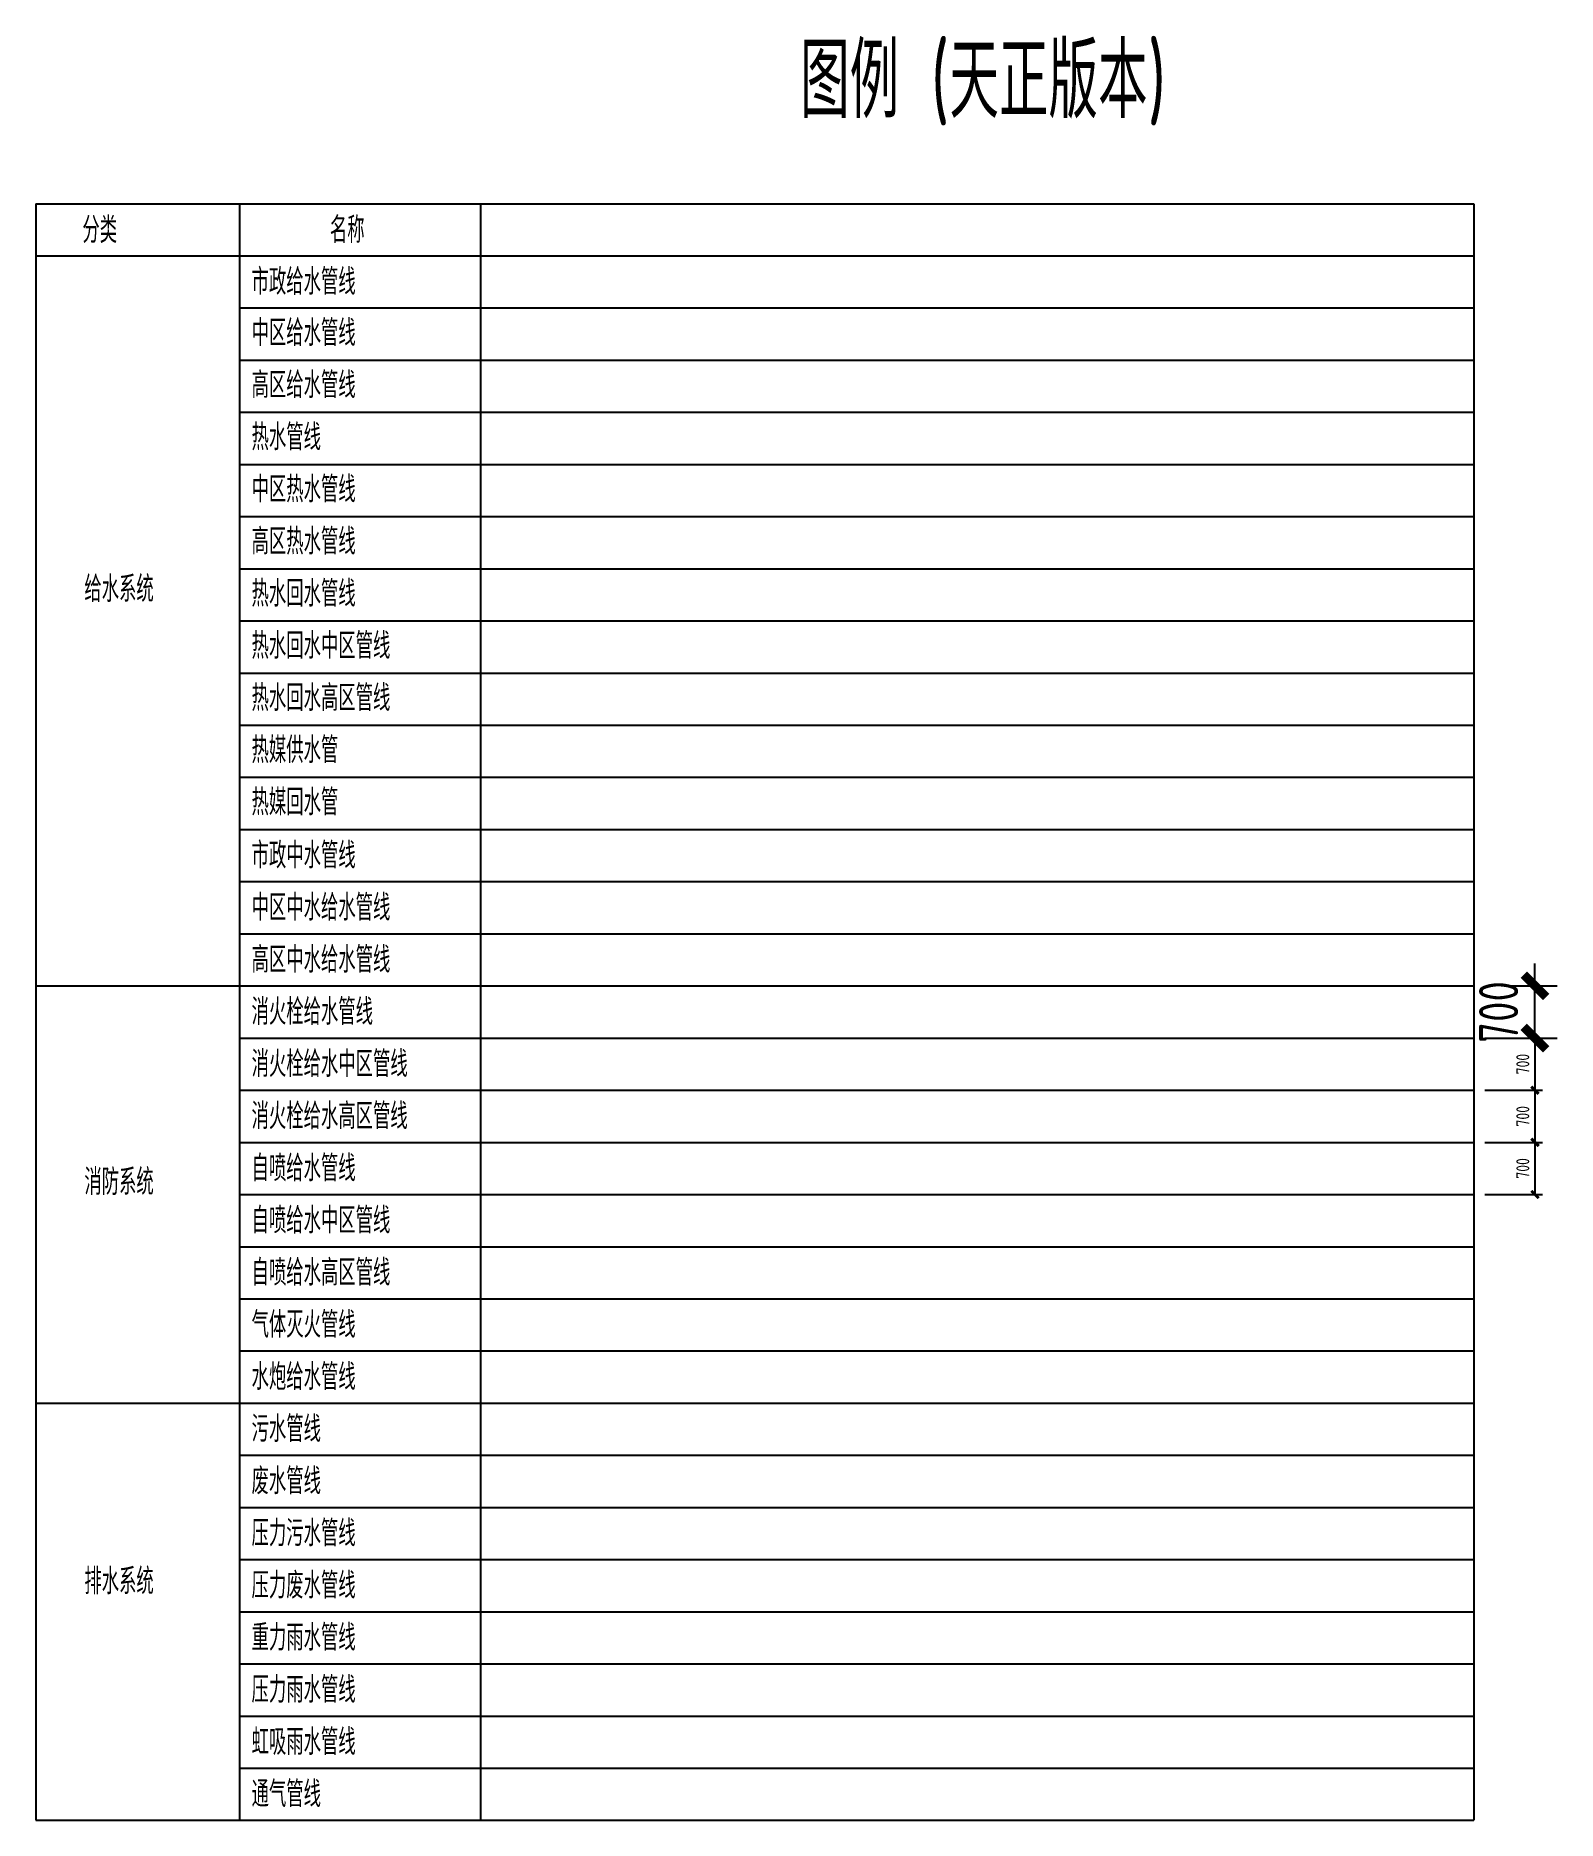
# Model space of a CAD drawing. Extents: x -973766 to 490869, y -74466 to 47007.
# Drawn here: x -404537 to -384116, y 23052 to 47007 of the extents above; entities that cross this region are included whole.
import ezdxf

# ---------------------------------------------------------------- set-up
doc = ezdxf.new("R2010")
doc.units = 0
doc.header["$LTSCALE"] = 100
doc.header["$MEASUREMENT"] = 0
doc.layers.get('Defpoints').update_dxf_attribs({"color": 2})
for name, color, linetype in [('W-DIMS', 31, 'Continuous'), ('W-NOTE', 40, 'Continuous'), ('W-NOTE-NAME', 40, 'Continuous')]:
    doc.layers.add(name, color=color, linetype=linetype)
doc.styles.add('TH-STYLE3', font='tssdeng.shx', dxfattribs={"width": 0.8, "bigfont": 'tssdchn.shx'})
doc.dimstyles.new('TH-DIM150-W', dxfattribs={"dimscale": 150, "dimtxt": 3.5, "dimasz": 2, "dimexe": 2, "dimexo": 3, "dimgap": 1.5, "dimtad": 1, "dimdec": 0, "dimdsep": 46, "dimtxsty": 'TH-STYLE3', "dimblk1": 'ARCHTICK', "dimblk2": 'ARCHTICK', "dimsah": 1, "dimcen": -1, "dimclrd": 256, "dimclre": 256, "dimclrt": 256, "dimazin": 0, "dimtfac": 1, "dimtdec": 0, "dimtix": 1, "dimtmove": 2, "dimatfit": 0, "dimfxl": 2, "dimtolj": 1, "dimtzin": 0, "dimlwd": -1, "dimlwe": -1, "dimarcsym": 0})
doc.dimstyles.new('TH-DIM50-W', dxfattribs={"dimscale": 50, "dimtxt": 3.5, "dimasz": 2, "dimexe": 2, "dimexo": 3, "dimgap": 1.5, "dimtad": 1, "dimdec": 0, "dimdsep": 46, "dimtxsty": 'TH-STYLE3', "dimblk1": 'ARCHTICK', "dimblk2": 'ARCHTICK', "dimsah": 1, "dimcen": -1, "dimclrd": 256, "dimclre": 256, "dimclrt": 256, "dimazin": 0, "dimtfac": 1, "dimtdec": 0, "dimtix": 1, "dimtmove": 2, "dimatfit": 0, "dimfxl": 2, "dimtolj": 1, "dimtzin": 0, "dimlwd": -1, "dimlwe": -1, "dimarcsym": 0})

msp = doc.modelspace()

# ---------------------------------------------------------------- texts
at = {"layer": 'W-NOTE', "style": 'TH-STYLE3', "width": 0.7}
for s, p in [('分类', (-403910.91, 44224.34)), ('名称', (-400588.77, 44224.34)), ('市政给水管线', (-401639.9, 43529.31)), ('中区给水管线', (-401639.9, 42842.68)), ('高区给水管线', (-401639.9, 42142.68)), ('热水管线', (-401639.9, 41442.68)), ('中区热水管线', (-401639.9, 40742.68)), ('高区热水管线', (-401639.9, 40042.68)), ('给水系统', (-403884.13, 39405.04)), ('热水回水管线', (-401639.9, 39342.68)), ('热水回水中区管线', (-401639.9, 38642.68)), ('热水回水高区管线', (-401639.9, 37942.68)), ('热媒供水管', (-401639.9, 37242.68)), ('热媒回水管', (-401639.9, 36542.68)), ('市政中水管线', (-401639.9, 35829.31)), ('中区中水给水管线', (-401639.9, 35129.31)), ('高区中水给水管线', (-401639.9, 34429.31)), ('消火栓给水管线', (-401639.9, 33729.31)), ('消火栓给水中区管线', (-401639.9, 33029.31)), ('消火栓给水高区管线', (-401639.9, 32329.31)), ('自喷给水管线', (-401639.9, 31629.31)), ('消防系统', (-403884.13, 31445.78)), ('自喷给水中区管线', (-401639.9, 30929.31)), ('自喷给水高区管线', (-401639.9, 30229.31)), ('气体灭火管线', (-401639.9, 29529.31)), ('水炮给水管线', (-401639.9, 28829.31)), ('污水管线', (-401639.9, 28129.31)), ('废水管线', (-401639.9, 27429.31)), ('压力污水管线', (-401639.9, 26729.31)), ('排水系统', (-403884.13, 26085.51)), ('压力废水管线', (-401639.9, 26029.31)), ('重力雨水管线', (-401639.9, 25329.31)), ('压力雨水管线', (-401639.9, 24629.31)), ('虹吸雨水管线', (-401639.9, 23929.31)), ('通气管线', (-401639.9, 23229.31))]:
    msp.add_text(s, height=350, dxfattribs=at).set_placement(p)
at = {"layer": 'W-NOTE-NAME', "style": 'TH-STYLE3', "width": 0.7}
msp.add_text('图例 (天正版本)  ', height=1000, dxfattribs=at).set_placement((-394278.77, 45900.22))

# ---------------------------------------------------------------- blocks, each defined once
blk = doc.blocks.new('_ArchTick')
at = {"color": 0, "linetype": 'ByBlock', "const_width": 0.4}
blk.add_lwpolyline([(-0.5, -0.5), (0.5, 0.5)], dxfattribs=at)
blk = doc.blocks.new('*D296')
at = {"layer": 'Defpoints', "color": 0, "transparency": 16777216}
for p in [(-385238, 33552), (-385238, 32852), (-384416, 32852)]:
    blk.add_point(p, dxfattribs=at)
at = {"layer": 'W-DIMS', "transparency": 16777216}
for p, q in [((-385088, 33552), (-384316, 33552)), ((-384416, 33552), (-384416, 32852)), ((-385088, 32852), (-384316, 32852))]:
    blk.add_line(p, q, dxfattribs=at)
at = {"layer": 'W-DIMS', "transparency": 16777216, "xscale": 100, "yscale": 100, "zscale": 100}
for p, rotation in [((-384416, 33552), 90), ((-384416, 32852), 270)]:
    blk.add_blockref('_ArchTick', p, dxfattribs=dict(at, rotation=rotation))
at = {"layer": 'W-DIMS', "transparency": 16777216, "insert": (-384579, 33202), "char_height": 175, "attachment_point": 5, "rotation": 90, "style": 'TH-STYLE3'}
blk.add_mtext('\\A1;700', dxfattribs=at)
blk = doc.blocks.new('*D297')
at = {"layer": 'Defpoints', "color": 0, "transparency": 16777216}
for p in [(-385238, 32852), (-385238, 32152), (-384416, 32152)]:
    blk.add_point(p, dxfattribs=at)
at = {"layer": 'W-DIMS', "transparency": 16777216}
for p, q in [((-385088, 32852), (-384316, 32852)), ((-384416, 32852), (-384416, 32152)), ((-385088, 32152), (-384316, 32152))]:
    blk.add_line(p, q, dxfattribs=at)
at = {"layer": 'W-DIMS', "transparency": 16777216, "xscale": 100, "yscale": 100, "zscale": 100}
for p, rotation in [((-384416, 32852), 90), ((-384416, 32152), 270)]:
    blk.add_blockref('_ArchTick', p, dxfattribs=dict(at, rotation=rotation))
at = {"layer": 'W-DIMS', "transparency": 16777216, "insert": (-384579, 32502), "char_height": 175, "attachment_point": 5, "rotation": 90, "style": 'TH-STYLE3'}
blk.add_mtext('\\A1;700', dxfattribs=at)
blk = doc.blocks.new('*D298')
at = {"layer": 'Defpoints', "color": 0, "transparency": 16777216}
for p in [(-385238, 32152), (-385238, 31452), (-384416, 31452)]:
    blk.add_point(p, dxfattribs=at)
at = {"layer": 'W-DIMS', "transparency": 16777216}
for p, q in [((-385088, 32152), (-384316, 32152)), ((-384416, 32152), (-384416, 31452)), ((-385088, 31452), (-384316, 31452))]:
    blk.add_line(p, q, dxfattribs=at)
at = {"layer": 'W-DIMS', "transparency": 16777216, "xscale": 100, "yscale": 100, "zscale": 100}
for p, rotation in [((-384416, 32152), 90), ((-384416, 31452), 270)]:
    blk.add_blockref('_ArchTick', p, dxfattribs=dict(at, rotation=rotation))
at = {"layer": 'W-DIMS', "transparency": 16777216, "insert": (-384579, 31802), "char_height": 175, "attachment_point": 5, "rotation": 90, "style": 'TH-STYLE3'}
blk.add_mtext('\\A1;700', dxfattribs=at)
blk = doc.blocks.new('*D299')
at = {"layer": 'Defpoints', "color": 0, "transparency": 16777216}
for p in [(-385238, 34252), (-384416, 34252), (-385238, 33552)]:
    blk.add_point(p, dxfattribs=at)
at = {"layer": 'W-DIMS', "transparency": 16777216}
for p, q in [((-384416, 34252), (-384416, 34552)), ((-384788, 34252), (-384116, 34252)), ((-384416, 33552), (-384416, 34252)), ((-384788, 33552), (-384116, 33552)), ((-384416, 33552), (-384416, 33252))]:
    blk.add_line(p, q, dxfattribs=at)
at = {"layer": 'W-DIMS', "transparency": 16777216, "xscale": 300, "yscale": 300, "zscale": 300}
for p, rotation in [((-384416, 34252), 270), ((-384416, 33552), 90)]:
    blk.add_blockref('_ArchTick', p, dxfattribs=dict(at, rotation=rotation))
at = {"layer": 'W-DIMS', "transparency": 16777216, "insert": (-384904, 33902), "char_height": 525, "attachment_point": 5, "rotation": 90, "style": 'TH-STYLE3'}
blk.add_mtext('\\A1;700', dxfattribs=at)

# ---------------------------------------------------------------- dimensions: what is measured, and where the dimension line sits
at = {"layer": 'W-DIMS'}
for base, p1, p2, dimstyle, picture, middle in [((-384416.21, 34251.62), (-385238.22, 33551.62), (-385238.22, 34251.62), 'TH-DIM150-W', '*D299', (-384903.71, 33901.62)), ((-384416.21, 32851.62), (-385238.22, 33551.62), (-385238.22, 32851.62), 'TH-DIM50-W', '*D296', (-384578.71, 33201.62)), ((-384416.21, 32151.62), (-385238.22, 32851.62), (-385238.22, 32151.62), 'TH-DIM50-W', '*D297', (-384578.71, 32501.62)), ((-384416.21, 31451.62), (-385238.22, 32151.62), (-385238.22, 31451.62), 'TH-DIM50-W', '*D298', (-384578.71, 31801.62))]:
    dim = msp.add_linear_dim(base=base, p1=p1, p2=p2, angle=90, dimstyle=dimstyle, dxfattribs=at)
    dim.commit()
    dim.dimension.update_dxf_attribs({"geometry": picture, "text_midpoint": middle})

# ---------------------------------------------------------------- linework, layer by layer
for p, q in [((-404537.22, 44751.62), (-385238.22, 44751.62)), ((-404537.22, 44751.62), (-404537.22, 23051.62)), ((-401801.91, 44751.62), (-401801.91, 23051.62)), ((-398566.6, 44751.62), (-398566.6, 23051.62)), ((-385238.22, 44751.62), (-385238.22, 23051.62)), ((-404537.22, 44051.62), (-385238.22, 44051.62)), ((-401801.91, 43351.62), (-385238.22, 43351.62)), ((-401801.91, 42651.62), (-385238.22, 42651.62)), ((-401801.91, 41951.62), (-385238.22, 41951.62)), ((-401801.91, 41251.62), (-385238.22, 41251.62)), ((-401801.91, 40551.62), (-385238.22, 40551.62)), ((-401801.91, 39851.62), (-385238.22, 39851.62)), ((-401801.91, 39151.62), (-385238.22, 39151.62)), ((-401801.91, 38451.62), (-385238.22, 38451.62)), ((-401801.91, 37751.62), (-385238.22, 37751.62)), ((-401801.91, 37051.62), (-385238.22, 37051.62)), ((-401801.91, 36351.62), (-385238.22, 36351.62)), ((-401801.91, 35651.62), (-385238.22, 35651.62)), ((-401801.91, 34951.62), (-385238.22, 34951.62)), ((-404537.22, 34251.62), (-385238.22, 34251.62)), ((-401801.91, 33551.62), (-385238.22, 33551.62)), ((-401801.91, 33551.62), (-385238.22, 33551.62)), ((-401801.91, 32851.62), (-385238.22, 32851.62)), ((-401801.91, 32151.62), (-385238.22, 32151.62)), ((-401801.91, 31451.62), (-385238.22, 31451.62)), ((-401801.91, 30751.62), (-385238.22, 30751.62)), ((-401801.91, 30051.62), (-385238.22, 30051.62)), ((-401801.91, 29351.62), (-385238.22, 29351.62)), ((-404537.22, 28651.62), (-385238.22, 28651.62)), ((-401801.91, 27951.62), (-385238.22, 27951.62)), ((-401801.91, 27951.62), (-385238.22, 27951.62)), ((-401801.91, 27251.62), (-385238.22, 27251.62)), ((-401801.91, 26551.62), (-385238.22, 26551.62)), ((-401801.91, 25851.62), (-385238.22, 25851.62)), ((-401801.91, 25151.62), (-385238.22, 25151.62)), ((-401801.91, 24451.62), (-385238.22, 24451.62)), ((-401801.91, 23751.62), (-385238.22, 23751.62)), ((-404537.22, 23051.62), (-385238.22, 23051.62)), ((-404537.22, 23051.62), (-385238.22, 23051.62))]:
    msp.add_line(p, q)

msp.set_redraw_order([(e.dxf.handle, doc.entitydb.next_handle()) for e in msp.query("TEXT MTEXT ATTDEF DIMENSION ARC_DIMENSION")])  # texts and dimensions are drawn at this point

doc.saveas('drawing.dxf')
